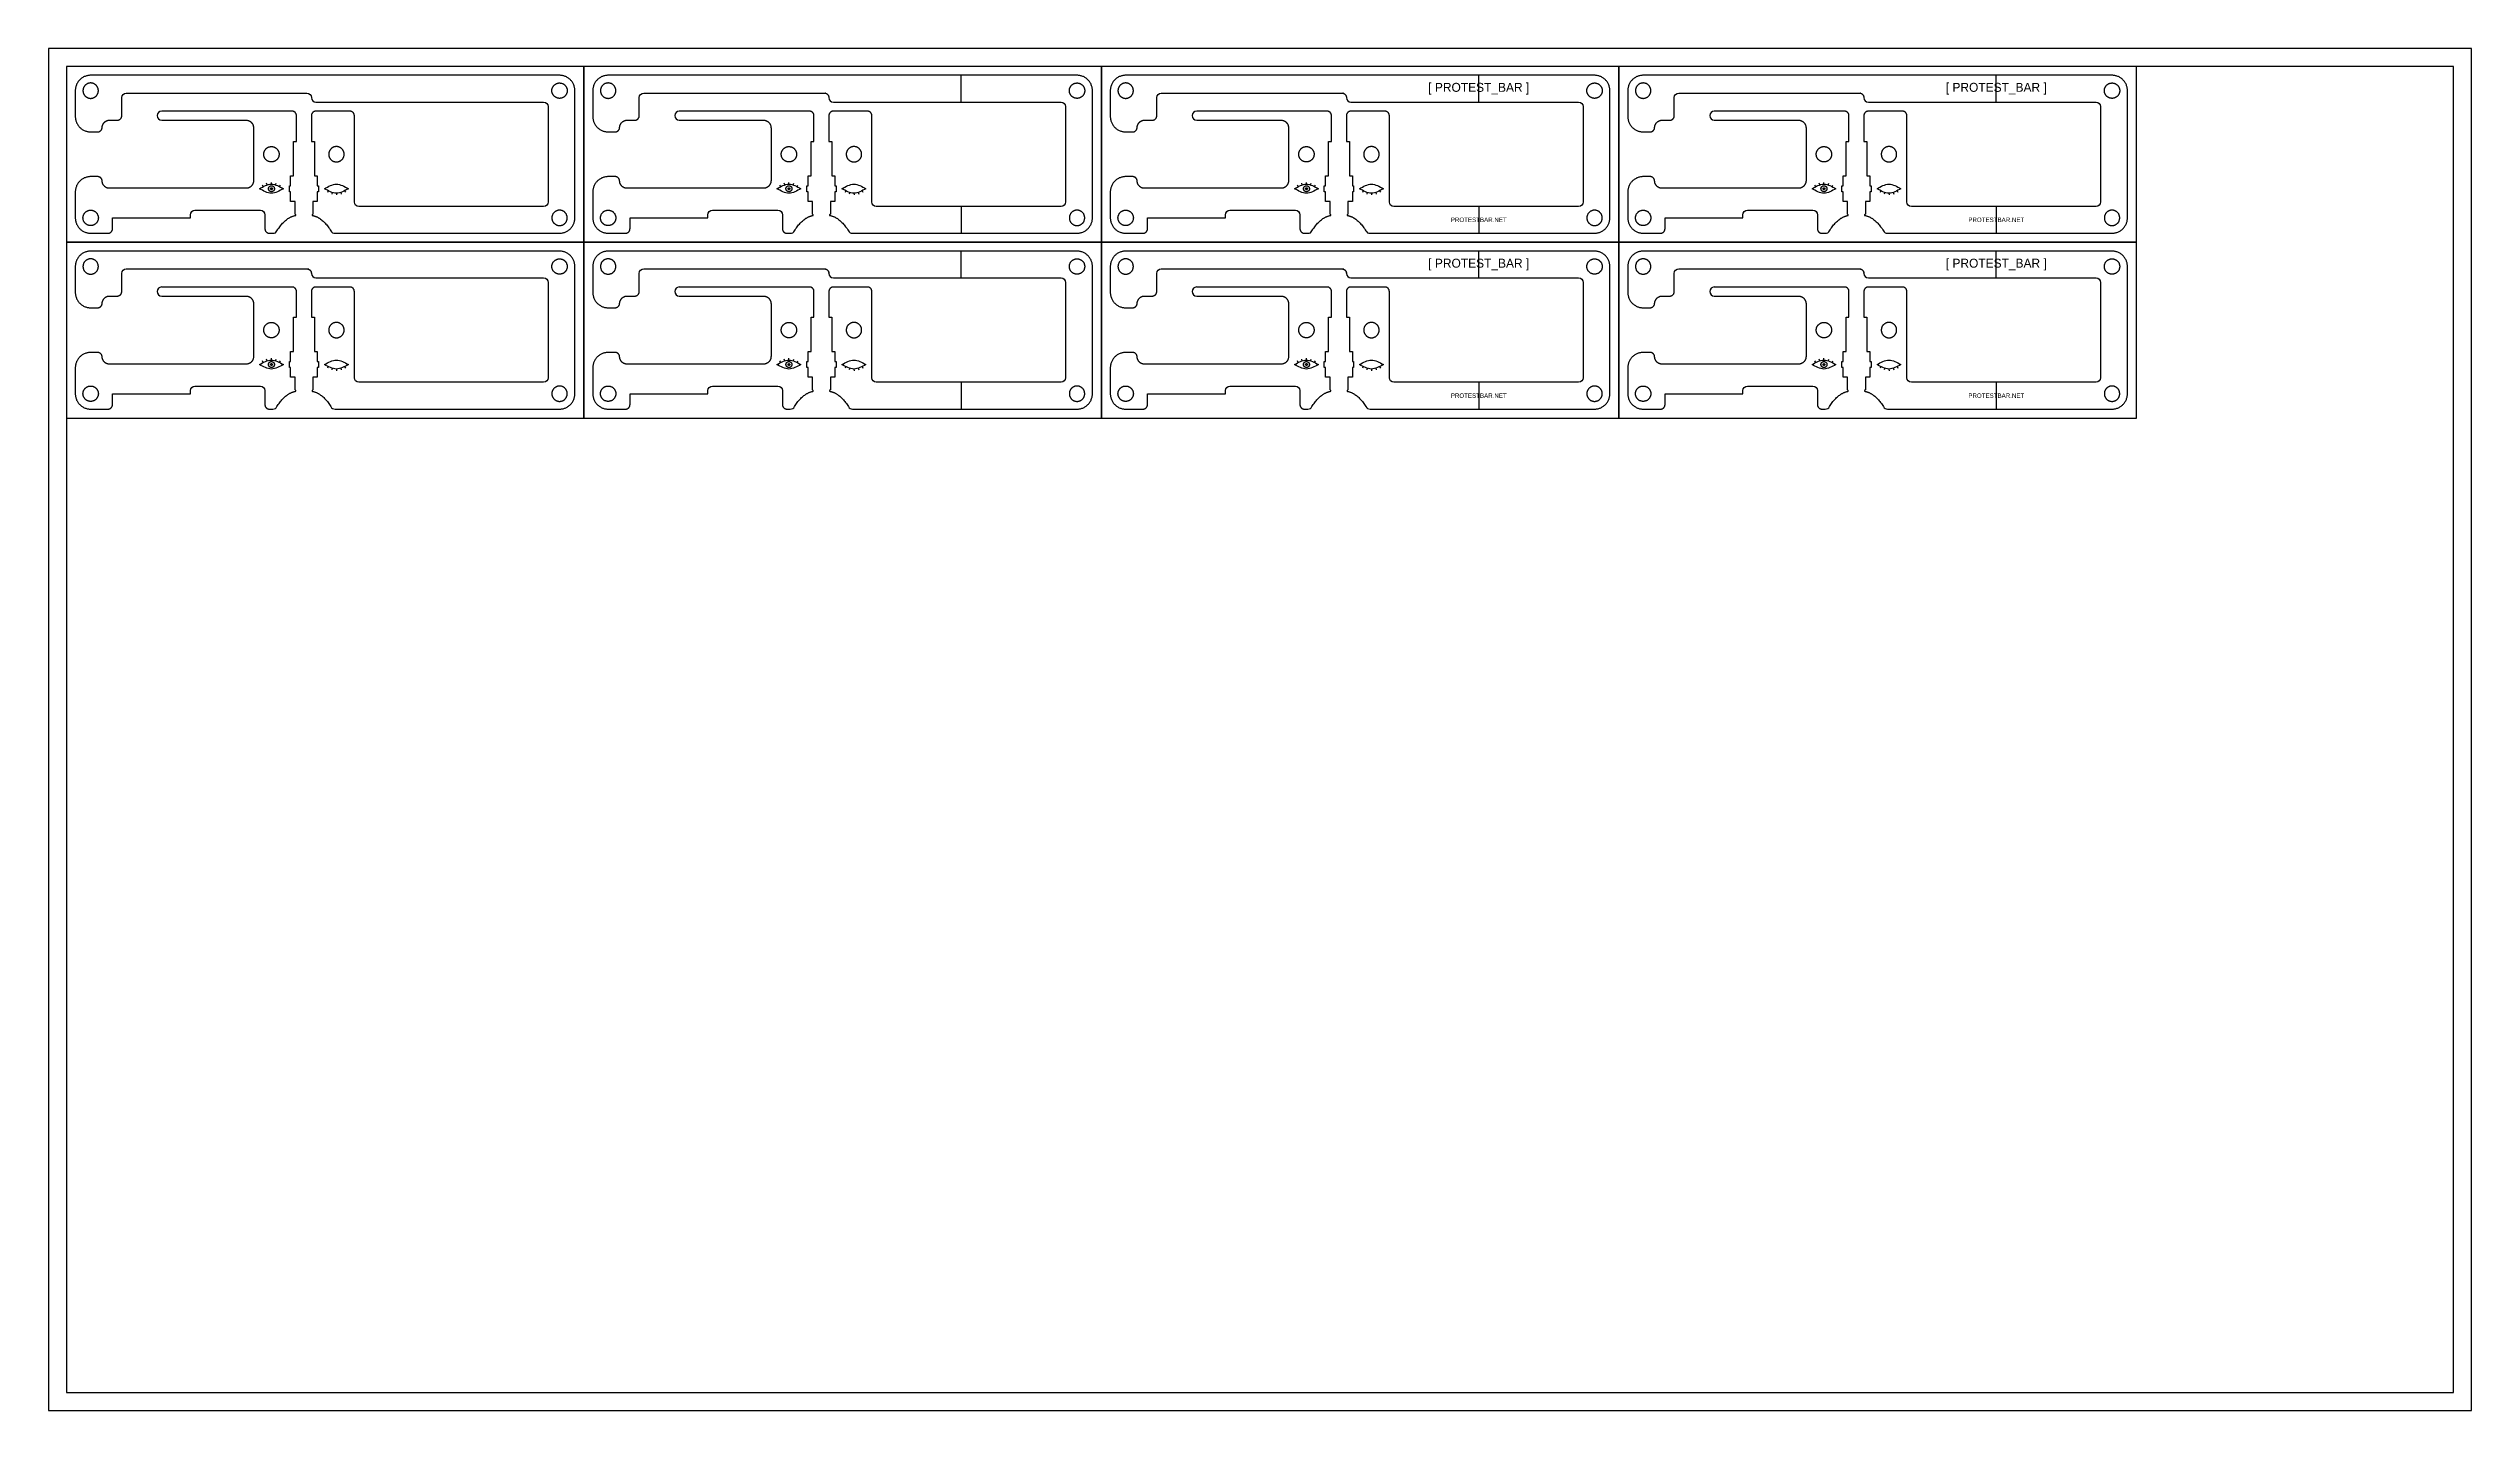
# Model space of a CAD drawing. Header units: millimetres. Extents: x 239 to 2002, y 50 to 612.
# Drawn here: x 239 to 1052, y 50 to 507 of the extents above; entities that cross this region are included whole.
import ezdxf

# ---------------------------------------------------------------- set-up
doc = ezdxf.new("R2010")
doc.units = ezdxf.units.MM
doc.layers.add('Default', color=7, linetype='Continuous')
doc.layers.add('ESP', color=7, linetype='Continuous')

msp = doc.modelspace()

# ---------------------------------------------------------------- texts
at = {"layer": 'ESP', "attachment_point": 5}
for s, width, heights, insert, char_height in [('\\pxqc;{\\C3;[ PROTEST_BAR ]}', 56.4232, [22.85], (719.3, 493.18), 3), ('\\pxqc;{\\C3;[ PROTEST_BAR ]}', 56.4232, [22.85], (892.94, 493.18), 3), ('\\pxqc;{\\C3;PROTESTBAR.NET}', 65, [0], (719.3, 449.18), 1.5), ('\\pxqc;{\\C3;PROTESTBAR.NET}', 65, [0], (892.94, 449.18), 1.5), ('\\pxqc;{\\C3;[ PROTEST_BAR ]}', 56.4232, [22.85], (719.3, 434.18), 3), ('\\pxqc;{\\C3;[ PROTEST_BAR ]}', 56.4232, [22.85], (892.94, 434.18), 3), ('\\pxqc;{\\C3;PROTESTBAR.NET}', 65, [0], (719.3, 390.18), 1.5), ('\\pxqc;{\\C3;PROTESTBAR.NET}', 65, [0], (892.94, 390.18), 1.5)]:
    msp.add_mtext_dynamic_manual_height_columns(s, width=width, gutter_width=1, heights=heights, dxfattribs=dict(at, insert=insert, char_height=char_height))

# ---------------------------------------------------------------- linework, layer by layer
at = {"color": 7}
for p, q in [((311.47, 460.31), (311.2, 460.84)), ((312.8, 460.88), (312.61, 461.44)), ((314.21, 461.13), (314.21, 461.72)), ((315.62, 460.89), (315.8, 461.45)), ((316.95, 460.33), (317.21, 460.86)), ((333.3, 458.93), (333.03, 458.4)), ((334.63, 458.37), (334.44, 457.8)), ((336.04, 458.13), (336.04, 457.53)), ((337.45, 458.38), (337.64, 457.81)), ((338.77, 458.94), (339.04, 458.41)), ((485.11, 460.31), (484.84, 460.84)), ((486.43, 460.88), (486.25, 461.44)), ((487.84, 461.13), (487.84, 461.72)), ((489.26, 460.89), (489.44, 461.45)), ((490.58, 460.33), (490.85, 460.86)), ((506.94, 458.93), (506.67, 458.4)), ((508.26, 458.37), (508.08, 457.8)), ((509.67, 458.13), (509.68, 457.53)), ((511.09, 458.38), (511.27, 457.81)), ((512.41, 458.94), (512.68, 458.41)), ((311.47, 401.31), (311.2, 401.84)), ((312.8, 401.88), (312.61, 402.44)), ((314.21, 402.13), (314.21, 402.72)), ((315.62, 401.89), (315.8, 402.45)), ((316.95, 401.33), (317.21, 401.86)), ((333.3, 399.93), (333.03, 399.4)), ((334.63, 399.37), (334.44, 398.8)), ((336.04, 399.13), (336.04, 398.53)), ((337.45, 399.38), (337.64, 398.81)), ((338.77, 399.94), (339.04, 399.41)), ((485.11, 401.31), (484.84, 401.84)), ((486.43, 401.88), (486.25, 402.44)), ((487.84, 402.13), (487.84, 402.72)), ((489.26, 401.89), (489.44, 402.45)), ((490.58, 401.33), (490.85, 401.86)), ((506.94, 399.93), (506.67, 399.4)), ((508.26, 399.37), (508.08, 398.8)), ((509.67, 399.13), (509.68, 398.53)), ((511.09, 399.38), (511.27, 398.81)), ((512.41, 399.94), (512.68, 399.41))]:
    msp.add_line(p, q, dxfattribs=at)
at = {"color": 3}
for p, q in [((658.74, 460.31), (658.47, 460.84)), ((660.06, 460.88), (659.88, 461.44)), ((661.48, 461.13), (661.48, 461.72)), ((662.89, 460.89), (663.07, 461.45)), ((664.22, 460.33), (664.48, 460.86)), ((680.57, 458.93), (680.3, 458.4)), ((681.9, 458.37), (681.71, 457.8)), ((683.31, 458.13), (683.31, 457.53)), ((684.72, 458.38), (684.91, 457.81)), ((686.04, 458.94), (686.31, 458.41)), ((832.38, 460.31), (832.11, 460.84)), ((833.7, 460.88), (833.51, 461.44)), ((835.11, 461.13), (835.11, 461.72)), ((836.53, 460.89), (836.71, 461.45)), ((837.85, 460.33), (838.12, 460.86)), ((854.21, 458.93), (853.94, 458.4)), ((855.53, 458.37), (855.35, 457.8)), ((856.94, 458.13), (856.95, 457.53)), ((858.36, 458.38), (858.54, 457.81)), ((859.68, 458.94), (859.95, 458.41)), ((658.74, 401.31), (658.47, 401.84)), ((660.06, 401.88), (659.88, 402.44)), ((661.48, 402.13), (661.48, 402.72)), ((662.89, 401.89), (663.07, 402.45)), ((664.22, 401.33), (664.48, 401.86)), ((680.57, 399.93), (680.3, 399.4)), ((681.9, 399.37), (681.71, 398.8)), ((683.31, 399.13), (683.31, 398.53)), ((684.72, 399.38), (684.91, 398.81)), ((686.04, 399.94), (686.31, 399.41)), ((832.38, 401.31), (832.11, 401.84)), ((833.7, 401.88), (833.51, 402.44)), ((835.11, 402.13), (835.11, 402.72)), ((836.53, 401.89), (836.71, 402.45)), ((837.85, 401.33), (838.12, 401.86)), ((854.21, 399.93), (853.94, 399.4)), ((855.53, 399.37), (855.35, 398.8)), ((856.94, 399.13), (856.95, 398.53)), ((858.36, 399.38), (858.54, 398.81)), ((859.68, 399.94), (859.95, 399.41))]:
    msp.add_line(p, q, dxfattribs=at)
at = {"color": 7}
for points in [[(310.21, 459.63), (311.54, 460.38), (314.22, 461.88), (316.89, 460.38), (318.23, 459.63)], [(318.23, 459.63), (316.89, 458.88), (314.22, 457.37), (311.54, 458.88), (310.21, 459.63)], [(332.01, 459.63), (333.35, 460.38), (336.03, 461.88), (338.7, 460.38), (340.04, 459.63)], [(340.04, 459.63), (338.7, 458.88), (336.03, 457.37), (333.35, 458.88), (332.01, 459.63)], [(483.84, 459.63), (485.18, 460.38), (487.85, 461.88), (490.53, 460.38), (491.87, 459.63)], [(491.87, 459.63), (490.53, 458.88), (487.85, 457.37), (485.18, 458.88), (483.84, 459.63)], [(505.65, 459.63), (506.99, 460.38), (509.66, 461.88), (512.34, 460.38), (513.67, 459.63)], [(513.67, 459.63), (512.34, 458.88), (509.66, 457.37), (506.99, 458.88), (505.65, 459.63)], [(310.21, 400.63), (311.54, 401.38), (314.22, 402.88), (316.89, 401.38), (318.23, 400.63)], [(318.23, 400.63), (316.89, 399.88), (314.22, 398.37), (311.54, 399.88), (310.21, 400.63)], [(332.01, 400.63), (333.35, 401.38), (336.03, 402.88), (338.7, 401.38), (340.04, 400.63)], [(340.04, 400.63), (338.7, 399.88), (336.03, 398.37), (333.35, 399.88), (332.01, 400.63)], [(483.84, 400.63), (485.18, 401.38), (487.85, 402.88), (490.53, 401.38), (491.87, 400.63)], [(491.87, 400.63), (490.53, 399.88), (487.85, 398.37), (485.18, 399.88), (483.84, 400.63)], [(505.65, 400.63), (506.99, 401.38), (509.66, 402.88), (512.34, 401.38), (513.67, 400.63)], [(513.67, 400.63), (512.34, 399.88), (509.66, 398.37), (506.99, 399.88), (505.65, 400.63)]]:
    msp.add_open_spline(points, degree=3, dxfattribs=at)
for points, knots in [([(315.22, 459.63), (315.22, 460.63), (314.22, 460.63), (313.22, 460.63), (313.22, 459.63), (313.22, 458.63), (314.22, 458.63), (315.22, 458.63), (315.22, 459.63)], [0, 0, 0, 1.570796, 1.570796, 3.141593, 3.141593, 4.712389, 4.712389, 6.283185, 6.283185, 6.283185]), ([(314.52, 459.63), (314.52, 459.93), (314.22, 459.93), (313.92, 459.93), (313.92, 459.63), (313.92, 459.33), (314.22, 459.33), (314.52, 459.33), (314.52, 459.63)], [0, 0, 0, 0.471239, 0.471239, 0.942478, 0.942478, 1.413717, 1.413717, 1.884956, 1.884956, 1.884956]), ([(488.85, 459.63), (488.85, 460.63), (487.85, 460.63), (486.85, 460.63), (486.85, 459.63), (486.85, 458.63), (487.85, 458.63), (488.85, 458.63), (488.85, 459.63)], [0, 0, 0, 1.570796, 1.570796, 3.141593, 3.141593, 4.712389, 4.712389, 6.283185, 6.283185, 6.283185]), ([(488.15, 459.63), (488.15, 459.93), (487.85, 459.93), (487.55, 459.93), (487.55, 459.63), (487.55, 459.33), (487.85, 459.33), (488.15, 459.33), (488.15, 459.63)], [0, 0, 0, 0.471239, 0.471239, 0.942478, 0.942478, 1.413717, 1.413717, 1.884956, 1.884956, 1.884956]), ([(315.22, 400.63), (315.22, 401.63), (314.22, 401.63), (313.22, 401.63), (313.22, 400.63), (313.22, 399.63), (314.22, 399.63), (315.22, 399.63), (315.22, 400.63)], [0, 0, 0, 1.570796, 1.570796, 3.141593, 3.141593, 4.712389, 4.712389, 6.283185, 6.283185, 6.283185]), ([(314.52, 400.63), (314.52, 400.93), (314.22, 400.93), (313.92, 400.93), (313.92, 400.63), (313.92, 400.33), (314.22, 400.33), (314.52, 400.33), (314.52, 400.63)], [0, 0, 0, 0.471239, 0.471239, 0.942478, 0.942478, 1.413717, 1.413717, 1.884956, 1.884956, 1.884956]), ([(488.85, 400.63), (488.85, 401.63), (487.85, 401.63), (486.85, 401.63), (486.85, 400.63), (486.85, 399.63), (487.85, 399.63), (488.85, 399.63), (488.85, 400.63)], [0, 0, 0, 1.570796, 1.570796, 3.141593, 3.141593, 4.712389, 4.712389, 6.283185, 6.283185, 6.283185]), ([(488.15, 400.63), (488.15, 400.93), (487.85, 400.93), (487.55, 400.93), (487.55, 400.63), (487.55, 400.33), (487.85, 400.33), (488.15, 400.33), (488.15, 400.63)], [0, 0, 0, 0.471239, 0.471239, 0.942478, 0.942478, 1.413717, 1.413717, 1.884956, 1.884956, 1.884956])]:
    msp.add_rational_spline(points, [1, 0.707106781187, 1, 0.707106781187, 1, 0.707106781187, 1, 0.707106781187, 1], degree=2, knots=knots, dxfattribs=at)
at = {"color": 3}
for points in [[(657.48, 459.63), (658.81, 460.38), (661.49, 461.88), (664.16, 460.38), (665.5, 459.63)], [(665.5, 459.63), (664.16, 458.88), (661.49, 457.37), (658.81, 458.88), (657.48, 459.63)], [(679.28, 459.63), (680.62, 460.38), (683.3, 461.88), (685.97, 460.38), (687.31, 459.63)], [(687.31, 459.63), (685.97, 458.88), (683.3, 457.37), (680.62, 458.88), (679.28, 459.63)], [(831.11, 459.63), (832.45, 460.38), (835.12, 461.88), (837.8, 460.38), (839.14, 459.63)], [(839.14, 459.63), (837.8, 458.88), (835.12, 457.37), (832.45, 458.88), (831.11, 459.63)], [(852.92, 459.63), (854.26, 460.38), (856.93, 461.88), (859.61, 460.38), (860.94, 459.63)], [(860.94, 459.63), (859.61, 458.88), (856.93, 457.37), (854.26, 458.88), (852.92, 459.63)], [(657.48, 400.63), (658.81, 401.38), (661.49, 402.88), (664.16, 401.38), (665.5, 400.63)], [(665.5, 400.63), (664.16, 399.88), (661.49, 398.37), (658.81, 399.88), (657.48, 400.63)], [(679.28, 400.63), (680.62, 401.38), (683.3, 402.88), (685.97, 401.38), (687.31, 400.63)], [(687.31, 400.63), (685.97, 399.88), (683.3, 398.37), (680.62, 399.88), (679.28, 400.63)], [(831.11, 400.63), (832.45, 401.38), (835.12, 402.88), (837.8, 401.38), (839.14, 400.63)], [(839.14, 400.63), (837.8, 399.88), (835.12, 398.37), (832.45, 399.88), (831.11, 400.63)], [(852.92, 400.63), (854.26, 401.38), (856.93, 402.88), (859.61, 401.38), (860.94, 400.63)], [(860.94, 400.63), (859.61, 399.88), (856.93, 398.37), (854.26, 399.88), (852.92, 400.63)]]:
    msp.add_open_spline(points, degree=3, dxfattribs=at)
for points, knots in [([(662.49, 459.63), (662.49, 460.63), (661.49, 460.63), (660.49, 460.63), (660.49, 459.63), (660.49, 458.63), (661.49, 458.63), (662.49, 458.63), (662.49, 459.63)], [0, 0, 0, 1.570796, 1.570796, 3.141593, 3.141593, 4.712389, 4.712389, 6.283185, 6.283185, 6.283185]), ([(661.79, 459.63), (661.79, 459.93), (661.49, 459.93), (661.19, 459.93), (661.19, 459.63), (661.19, 459.33), (661.49, 459.33), (661.79, 459.33), (661.79, 459.63)], [0, 0, 0, 0.471239, 0.471239, 0.942478, 0.942478, 1.413717, 1.413717, 1.884956, 1.884956, 1.884956]), ([(836.12, 459.63), (836.12, 460.63), (835.12, 460.63), (834.12, 460.63), (834.12, 459.63), (834.12, 458.63), (835.12, 458.63), (836.12, 458.63), (836.12, 459.63)], [0, 0, 0, 1.570796, 1.570796, 3.141593, 3.141593, 4.712389, 4.712389, 6.283185, 6.283185, 6.283185]), ([(835.42, 459.63), (835.42, 459.93), (835.12, 459.93), (834.82, 459.93), (834.82, 459.63), (834.82, 459.33), (835.12, 459.33), (835.42, 459.33), (835.42, 459.63)], [0, 0, 0, 0.471239, 0.471239, 0.942478, 0.942478, 1.413717, 1.413717, 1.884956, 1.884956, 1.884956]), ([(662.49, 400.63), (662.49, 401.63), (661.49, 401.63), (660.49, 401.63), (660.49, 400.63), (660.49, 399.63), (661.49, 399.63), (662.49, 399.63), (662.49, 400.63)], [0, 0, 0, 1.570796, 1.570796, 3.141593, 3.141593, 4.712389, 4.712389, 6.283185, 6.283185, 6.283185]), ([(661.79, 400.63), (661.79, 400.93), (661.49, 400.93), (661.19, 400.93), (661.19, 400.63), (661.19, 400.33), (661.49, 400.33), (661.79, 400.33), (661.79, 400.63)], [0, 0, 0, 0.471239, 0.471239, 0.942478, 0.942478, 1.413717, 1.413717, 1.884956, 1.884956, 1.884956]), ([(836.12, 400.63), (836.12, 401.63), (835.12, 401.63), (834.12, 401.63), (834.12, 400.63), (834.12, 399.63), (835.12, 399.63), (836.12, 399.63), (836.12, 400.63)], [0, 0, 0, 1.570796, 1.570796, 3.141593, 3.141593, 4.712389, 4.712389, 6.283185, 6.283185, 6.283185]), ([(835.42, 400.63), (835.42, 400.93), (835.12, 400.93), (834.82, 400.93), (834.82, 400.63), (834.82, 400.33), (835.12, 400.33), (835.42, 400.33), (835.42, 400.63)], [0, 0, 0, 0.471239, 0.471239, 0.942478, 0.942478, 1.413717, 1.413717, 1.884956, 1.884956, 1.884956])]:
    msp.add_rational_spline(points, [1, 0.707106781187, 1, 0.707106781187, 1, 0.707106781187, 1, 0.707106781187, 1], degree=2, knots=knots, dxfattribs=at)
at = {"layer": 'Default', "color": 7}
for p, q in [((275.89, 484.14), (275.89, 484.11)), ((449.53, 484.14), (449.53, 484.11)), ((275.89, 425.14), (275.89, 425.11)), ((449.53, 425.14), (449.53, 425.11))]:
    msp.add_line(p, q, dxfattribs=at)
at = {"layer": 'Default', "color": 5}
for p, q in [((623.16, 484.14), (623.16, 484.11)), ((796.8, 484.14), (796.8, 484.11)), ((623.16, 425.14), (623.16, 425.11)), ((796.8, 425.14), (796.8, 425.11))]:
    msp.add_line(p, q, dxfattribs=at)
at = {"layer": 'Default', "color": 7}
for points in [[(250.98, 492.52), (250.98, 495.1), (253.56, 495.1), (256.14, 495.1), (256.14, 492.52), (256.14, 489.94), (253.56, 489.94), (250.98, 489.94), (250.98, 492.52)], [(413.45, 492.52), (413.45, 495.1), (410.88, 495.1), (408.3, 495.1), (408.3, 492.52), (408.3, 489.94), (410.88, 489.94), (413.45, 489.94), (413.45, 492.52)], [(424.61, 492.52), (424.61, 495.1), (427.19, 495.1), (429.77, 495.1), (429.77, 492.52), (429.77, 489.94), (427.19, 489.94), (424.61, 489.94), (424.61, 492.52)], [(587.09, 492.52), (587.09, 495.1), (584.51, 495.1), (581.93, 495.1), (581.93, 492.52), (581.93, 489.94), (584.51, 489.94), (587.09, 489.94), (587.09, 492.52)], [(311.63, 471.18), (311.63, 468.6), (314.21, 468.6), (316.79, 468.6), (316.79, 471.18), (316.79, 473.76), (314.21, 473.76), (311.63, 473.76), (311.63, 471.18)], [(338.61, 471.18), (338.61, 468.6), (336.03, 468.6), (333.45, 468.6), (333.45, 471.18), (333.45, 473.76), (336.03, 473.76), (338.61, 473.76), (338.61, 471.18)], [(485.26, 471.18), (485.26, 468.6), (487.84, 468.6), (490.42, 468.6), (490.42, 471.18), (490.42, 473.76), (487.84, 473.76), (485.26, 473.76), (485.26, 471.18)], [(512.24, 471.18), (512.24, 468.6), (509.66, 468.6), (507.08, 468.6), (507.08, 471.18), (507.08, 473.76), (509.66, 473.76), (512.24, 473.76), (512.24, 471.18)], [(250.98, 449.84), (250.98, 447.26), (253.56, 447.26), (256.14, 447.26), (256.14, 449.84), (256.14, 452.42), (253.56, 452.42), (250.98, 452.42), (250.98, 449.84)], [(413.45, 449.84), (413.45, 447.26), (410.88, 447.26), (408.3, 447.26), (408.3, 449.84), (408.3, 452.42), (410.88, 452.42), (413.45, 452.42), (413.45, 449.84)], [(424.61, 449.84), (424.61, 447.26), (427.19, 447.26), (429.77, 447.26), (429.77, 449.84), (429.77, 452.42), (427.19, 452.42), (424.61, 452.42), (424.61, 449.84)], [(587.09, 449.84), (587.09, 447.26), (584.51, 447.26), (581.93, 447.26), (581.93, 449.84), (581.93, 452.42), (584.51, 452.42), (587.09, 452.42), (587.09, 449.84)], [(250.98, 433.52), (250.98, 436.1), (253.56, 436.1), (256.14, 436.1), (256.14, 433.52), (256.14, 430.94), (253.56, 430.94), (250.98, 430.94), (250.98, 433.52)], [(413.45, 433.52), (413.45, 436.1), (410.88, 436.1), (408.3, 436.1), (408.3, 433.52), (408.3, 430.94), (410.88, 430.94), (413.45, 430.94), (413.45, 433.52)], [(424.61, 433.52), (424.61, 436.1), (427.19, 436.1), (429.77, 436.1), (429.77, 433.52), (429.77, 430.94), (427.19, 430.94), (424.61, 430.94), (424.61, 433.52)], [(587.09, 433.52), (587.09, 436.1), (584.51, 436.1), (581.93, 436.1), (581.93, 433.52), (581.93, 430.94), (584.51, 430.94), (587.09, 430.94), (587.09, 433.52)], [(311.63, 412.18), (311.63, 409.6), (314.21, 409.6), (316.79, 409.6), (316.79, 412.18), (316.79, 414.76), (314.21, 414.76), (311.63, 414.76), (311.63, 412.18)], [(338.61, 412.18), (338.61, 409.6), (336.03, 409.6), (333.45, 409.6), (333.45, 412.18), (333.45, 414.76), (336.03, 414.76), (338.61, 414.76), (338.61, 412.18)], [(485.26, 412.18), (485.26, 409.6), (487.84, 409.6), (490.42, 409.6), (490.42, 412.18), (490.42, 414.76), (487.84, 414.76), (485.26, 414.76), (485.26, 412.18)], [(512.24, 412.18), (512.24, 409.6), (509.66, 409.6), (507.08, 409.6), (507.08, 412.18), (507.08, 414.76), (509.66, 414.76), (512.24, 414.76), (512.24, 412.18)], [(250.98, 390.84), (250.98, 388.26), (253.56, 388.26), (256.14, 388.26), (256.14, 390.84), (256.14, 393.42), (253.56, 393.42), (250.98, 393.42), (250.98, 390.84)], [(413.45, 390.84), (413.45, 388.26), (410.88, 388.26), (408.3, 388.26), (408.3, 390.84), (408.3, 393.42), (410.88, 393.42), (413.45, 393.42), (413.45, 390.84)], [(424.61, 390.84), (424.61, 388.26), (427.19, 388.26), (429.77, 388.26), (429.77, 390.84), (429.77, 393.42), (427.19, 393.42), (424.61, 393.42), (424.61, 390.84)], [(587.09, 390.84), (587.09, 388.26), (584.51, 388.26), (581.93, 388.26), (581.93, 390.84), (581.93, 393.42), (584.51, 393.42), (587.09, 393.42), (587.09, 390.84)]]:
    msp.add_rational_spline(points, [1, 0.707106781187, 1, 0.707106781187, 1, 0.707106781187, 1, 0.707106781187, 1], degree=2, knots=[0, 0, 0, 4.052164, 4.052164, 8.104327, 8.104327, 12.156491, 12.156491, 16.208655, 16.208655, 16.208655], dxfattribs=at)
at = {"layer": 'Default', "color": 1}
for points in [[(598.25, 492.52), (598.25, 495.1), (600.83, 495.1), (603.41, 495.1), (603.41, 492.52), (603.41, 489.94), (600.83, 489.94), (598.25, 489.94), (598.25, 492.52)], [(760.72, 492.52), (760.72, 495.1), (758.14, 495.1), (755.57, 495.1), (755.57, 492.52), (755.57, 489.94), (758.14, 489.94), (760.72, 489.94), (760.72, 492.52)], [(771.88, 492.52), (771.88, 495.1), (774.46, 495.1), (777.04, 495.1), (777.04, 492.52), (777.04, 489.94), (774.46, 489.94), (771.88, 489.94), (771.88, 492.52)], [(934.36, 492.52), (934.36, 495.1), (931.78, 495.1), (929.2, 495.1), (929.2, 492.52), (929.2, 489.94), (931.78, 489.94), (934.36, 489.94), (934.36, 492.52)], [(658.9, 471.18), (658.9, 468.6), (661.48, 468.6), (664.06, 468.6), (664.06, 471.18), (664.06, 473.76), (661.48, 473.76), (658.9, 473.76), (658.9, 471.18)], [(685.88, 471.18), (685.88, 468.6), (683.3, 468.6), (680.72, 468.6), (680.72, 471.18), (680.72, 473.76), (683.3, 473.76), (685.88, 473.76), (685.88, 471.18)], [(832.53, 471.18), (832.53, 468.6), (835.11, 468.6), (837.69, 468.6), (837.69, 471.18), (837.69, 473.76), (835.11, 473.76), (832.53, 473.76), (832.53, 471.18)], [(859.51, 471.18), (859.51, 468.6), (856.93, 468.6), (854.35, 468.6), (854.35, 471.18), (854.35, 473.76), (856.93, 473.76), (859.51, 473.76), (859.51, 471.18)], [(598.25, 449.84), (598.25, 447.26), (600.83, 447.26), (603.41, 447.26), (603.41, 449.84), (603.41, 452.42), (600.83, 452.42), (598.25, 452.42), (598.25, 449.84)], [(760.72, 449.84), (760.72, 447.26), (758.14, 447.26), (755.57, 447.26), (755.57, 449.84), (755.57, 452.42), (758.14, 452.42), (760.72, 452.42), (760.72, 449.84)], [(771.88, 449.84), (771.88, 447.26), (774.46, 447.26), (777.04, 447.26), (777.04, 449.84), (777.04, 452.42), (774.46, 452.42), (771.88, 452.42), (771.88, 449.84)], [(934.36, 449.84), (934.36, 447.26), (931.78, 447.26), (929.2, 447.26), (929.2, 449.84), (929.2, 452.42), (931.78, 452.42), (934.36, 452.42), (934.36, 449.84)], [(598.25, 433.52), (598.25, 436.1), (600.83, 436.1), (603.41, 436.1), (603.41, 433.52), (603.41, 430.94), (600.83, 430.94), (598.25, 430.94), (598.25, 433.52)], [(760.72, 433.52), (760.72, 436.1), (758.14, 436.1), (755.57, 436.1), (755.57, 433.52), (755.57, 430.94), (758.14, 430.94), (760.72, 430.94), (760.72, 433.52)], [(771.88, 433.52), (771.88, 436.1), (774.46, 436.1), (777.04, 436.1), (777.04, 433.52), (777.04, 430.94), (774.46, 430.94), (771.88, 430.94), (771.88, 433.52)], [(934.36, 433.52), (934.36, 436.1), (931.78, 436.1), (929.2, 436.1), (929.2, 433.52), (929.2, 430.94), (931.78, 430.94), (934.36, 430.94), (934.36, 433.52)], [(658.9, 412.18), (658.9, 409.6), (661.48, 409.6), (664.06, 409.6), (664.06, 412.18), (664.06, 414.76), (661.48, 414.76), (658.9, 414.76), (658.9, 412.18)], [(685.88, 412.18), (685.88, 409.6), (683.3, 409.6), (680.72, 409.6), (680.72, 412.18), (680.72, 414.76), (683.3, 414.76), (685.88, 414.76), (685.88, 412.18)], [(832.53, 412.18), (832.53, 409.6), (835.11, 409.6), (837.69, 409.6), (837.69, 412.18), (837.69, 414.76), (835.11, 414.76), (832.53, 414.76), (832.53, 412.18)], [(859.51, 412.18), (859.51, 409.6), (856.93, 409.6), (854.35, 409.6), (854.35, 412.18), (854.35, 414.76), (856.93, 414.76), (859.51, 414.76), (859.51, 412.18)], [(598.25, 390.84), (598.25, 388.26), (600.83, 388.26), (603.41, 388.26), (603.41, 390.84), (603.41, 393.42), (600.83, 393.42), (598.25, 393.42), (598.25, 390.84)], [(760.72, 390.84), (760.72, 388.26), (758.14, 388.26), (755.57, 388.26), (755.57, 390.84), (755.57, 393.42), (758.14, 393.42), (760.72, 393.42), (760.72, 390.84)], [(771.88, 390.84), (771.88, 388.26), (774.46, 388.26), (777.04, 388.26), (777.04, 390.84), (777.04, 393.42), (774.46, 393.42), (771.88, 393.42), (771.88, 390.84)], [(934.36, 390.84), (934.36, 388.26), (931.78, 388.26), (929.2, 388.26), (929.2, 390.84), (929.2, 393.42), (931.78, 393.42), (934.36, 393.42), (934.36, 390.84)]]:
    msp.add_rational_spline(points, [1, 0.707106781187, 1, 0.707106781187, 1, 0.707106781187, 1, 0.707106781187, 1], degree=2, knots=[0, 0, 0, 4.052164, 4.052164, 8.104327, 8.104327, 12.156491, 12.156491, 16.208655, 16.208655, 16.208655], dxfattribs=at)
at = {"layer": 'ESP', "color": 7}
for p, q in [((545.67, 488.68), (545.67, 497.68)), ((248.4, 492.52), (248.4, 483.84)), ((265.49, 491.71), (326.12, 491.71)), ((327.62, 490.21), (327.62, 490.18)), ((327.62, 490.18), (327.62, 490.21)), ((416.03, 449.84), (416.03, 492.52)), ((422.03, 492.52), (422.03, 483.84)), ((589.67, 449.84), (589.67, 492.52)), ((308.2, 480.07), (308.2, 462.29)), ((340.53, 485.64), (329.12, 485.64)), ((481.83, 480.07), (481.83, 462.29)), ((514.17, 485.64), (502.75, 485.64)), ((253.56, 478.68), (255.9, 478.68)), ((427.19, 478.68), (429.54, 478.68)), ((255.9, 463.68), (253.56, 463.68)), ((429.54, 463.68), (427.19, 463.68)), ((248.4, 458.52), (248.4, 449.84)), ((305.66, 459.75), (259.94, 459.75)), ((422.03, 458.52), (422.03, 449.84)), ((479.29, 459.75), (433.57, 459.75)), ((545.67, 453.68), (545.67, 444.68)), ((253.56, 444.68), (259.38, 444.68)), ((313.53, 444.68), (314.2, 444.68)), ((427.19, 444.68), (433.02, 444.68)), ((487.17, 444.68), (487.83, 444.68)), ((248.4, 433.52), (248.4, 424.84)), ((416.03, 390.84), (416.03, 433.52)), ((422.03, 433.52), (422.03, 424.84)), ((545.67, 429.68), (545.67, 438.68)), ((589.67, 390.84), (589.67, 433.52)), ((340.53, 426.64), (329.12, 426.64)), ((514.17, 426.64), (502.75, 426.64)), ((253.56, 419.68), (255.9, 419.68)), ((308.2, 421.07), (308.2, 403.29)), ((427.19, 419.68), (429.54, 419.68)), ((481.83, 421.07), (481.83, 403.29)), ((248.4, 399.52), (248.4, 390.84)), ((255.9, 404.68), (253.56, 404.68)), ((305.66, 400.75), (259.94, 400.75)), ((422.03, 399.52), (422.03, 390.84)), ((429.54, 404.68), (427.19, 404.68)), ((479.29, 400.75), (433.57, 400.75)), ((545.67, 394.68), (545.67, 385.68)), ((253.56, 385.68), (259.38, 385.68)), ((313.53, 385.68), (314.2, 385.68)), ((427.19, 385.68), (433.02, 385.68)), ((487.17, 385.68), (487.83, 385.68))]:
    msp.add_line(p, q, dxfattribs=at)
at = {"layer": 'ESP'}
for p, q in [((719.3, 488.68), (719.3, 497.68)), ((892.94, 488.68), (892.94, 497.68)), ((719.3, 453.68), (719.3, 444.68)), ((892.94, 453.68), (892.94, 444.68)), ((719.3, 429.68), (719.3, 438.68)), ((892.94, 429.68), (892.94, 438.68)), ((719.3, 394.68), (719.3, 385.68)), ((892.94, 394.68), (892.94, 385.68))]:
    msp.add_line(p, q, dxfattribs=at)
at = {"layer": 'ESP', "color": 5}
for p, q in [((595.67, 492.52), (595.67, 483.84)), ((763.3, 449.84), (763.3, 492.52)), ((769.3, 492.52), (769.3, 483.84)), ((936.94, 449.84), (936.94, 492.52)), ((655.47, 480.07), (655.47, 462.29)), ((687.8, 485.64), (676.39, 485.64)), ((829.1, 480.07), (829.1, 462.29)), ((861.44, 485.64), (850.02, 485.64)), ((600.83, 478.68), (603.17, 478.68)), ((774.46, 478.68), (776.81, 478.68)), ((603.17, 463.68), (600.83, 463.68)), ((776.81, 463.68), (774.46, 463.68)), ((595.67, 458.52), (595.67, 449.84)), ((652.93, 459.75), (607.21, 459.75)), ((769.3, 458.52), (769.3, 449.84)), ((826.56, 459.75), (780.84, 459.75)), ((600.83, 444.68), (606.65, 444.68)), ((660.8, 444.68), (661.47, 444.68)), ((774.46, 444.68), (780.29, 444.68)), ((834.44, 444.68), (835.1, 444.68)), ((595.67, 433.52), (595.67, 424.84)), ((763.3, 390.84), (763.3, 433.52)), ((769.3, 433.52), (769.3, 424.84)), ((936.94, 390.84), (936.94, 433.52)), ((687.8, 426.64), (676.39, 426.64)), ((861.44, 426.64), (850.02, 426.64)), ((600.83, 419.68), (603.17, 419.68)), ((655.47, 421.07), (655.47, 403.29)), ((774.46, 419.68), (776.81, 419.68)), ((829.1, 421.07), (829.1, 403.29)), ((595.67, 399.52), (595.67, 390.84)), ((603.17, 404.68), (600.83, 404.68)), ((652.93, 400.75), (607.21, 400.75)), ((769.3, 399.52), (769.3, 390.84)), ((776.81, 404.68), (774.46, 404.68)), ((826.56, 400.75), (780.84, 400.75)), ((600.83, 385.68), (606.65, 385.68)), ((660.8, 385.68), (661.47, 385.68)), ((774.46, 385.68), (780.29, 385.68)), ((834.44, 385.68), (835.1, 385.68))]:
    msp.add_line(p, q, dxfattribs=at)
at = {"layer": 'ESP', "color": 7}
for points in [[(239.4, 49.68), (1052.4, 49.68), (1052.4, 506.68), (239.4, 506.68)], [(245.4, 55.68), (1046.4, 55.68), (1046.4, 500.68), (245.4, 500.68)], [(419.03, 441.68), (592.67, 441.68), (592.67, 500.68), (419.03, 500.68)], [(501.25, 490.18), (501.25, 490.21)], [(245.4, 382.68), (419.03, 382.68), (419.03, 441.68), (245.4, 441.68)], [(419.03, 382.68), (592.67, 382.68), (592.67, 441.68), (419.03, 441.68)], [(327.62, 431.18), (327.62, 431.21)], [(501.25, 431.18), (501.25, 431.21)]]:
    msp.add_lwpolyline(points, close=True, dxfattribs=at)
at = {"layer": 'ESP'}
for points in [[(245.4, 441.68), (419.03, 441.68), (419.03, 500.68), (245.4, 500.68)], [(592.67, 441.68), (766.3, 441.68), (766.3, 500.68), (592.67, 500.68)], [(766.3, 441.68), (939.94, 441.68), (939.94, 500.68), (766.3, 500.68)], [(592.67, 382.68), (766.3, 382.68), (766.3, 441.68), (592.67, 441.68)], [(766.3, 382.68), (939.94, 382.68), (939.94, 441.68), (766.3, 441.68)]]:
    msp.add_lwpolyline(points, close=True, dxfattribs=at)
at = {"layer": 'ESP', "color": 7}
for points in [[(410.88, 497.68), (372.03, 497.68), (253.56, 497.68)], [(584.51, 497.68), (545.67, 497.68), (427.19, 497.68)], [(263.99, 484.11), (263.99, 487.18), (263.99, 490.21)], [(329.12, 488.68), (342.03, 488.68), (372.03, 488.68), (405.53, 488.68)], [(437.63, 484.11), (437.63, 487.18), (437.63, 490.21)], [(502.75, 488.68), (515.67, 488.68), (545.67, 488.68), (579.17, 488.68)], [(322.37, 450.66), (322.37, 450.87), (322.12, 451.13), (322.12, 455.37), (320.62, 455.37), (320.62, 458.61), (320.22, 458.61), (320.22, 460.64), (320.62, 460.64), (320.62, 463.98), (321.62, 463.98), (321.62, 475.47), (322.62, 475.47), (322.62, 484.14)], [(327.62, 484.14), (327.62, 475.47), (328.62, 475.47), (328.62, 463.98), (329.61, 463.98), (329.61, 460.64), (330.02, 460.64), (330.02, 458.61), (329.61, 458.61), (329.61, 455.37), (328.11, 455.37), (328.11, 451.13), (327.86, 450.87), (327.86, 450.66)], [(342.03, 455.18), (342.03, 484.14)], [(407.03, 487.18), (407.03, 455.18)], [(496.01, 450.66), (496.01, 450.87), (495.75, 451.13), (495.75, 455.37), (494.26, 455.37), (494.26, 458.61), (493.85, 458.61), (493.85, 460.64), (494.26, 460.64), (494.26, 463.98), (495.25, 463.98), (495.25, 475.47), (496.25, 475.47), (496.25, 484.14)], [(501.25, 484.14), (501.25, 475.47), (502.25, 475.47), (502.25, 463.98), (503.25, 463.98), (503.25, 460.64), (503.65, 460.64), (503.65, 458.61), (503.25, 458.61), (503.25, 455.37), (501.75, 455.37), (501.75, 451.13), (501.5, 450.87), (501.5, 450.66)], [(515.67, 455.18), (515.67, 484.14)], [(580.67, 487.18), (580.67, 455.18)], [(260.88, 446.18), (260.88, 446.59), (260.88, 449.84), (287.03, 449.84), (287.03, 450.88)], [(288.53, 452.38), (310.53, 452.38)], [(312.03, 450.88), (312.03, 449.84), (312.03, 446.99), (312.03, 446.18)], [(405.53, 453.68), (372.03, 453.68), (343.53, 453.68)], [(434.52, 446.18), (434.52, 446.59), (434.52, 449.84), (460.67, 449.84), (460.67, 450.88)], [(462.17, 452.38), (484.17, 452.38)], [(485.67, 450.88), (485.67, 449.84), (485.67, 446.99), (485.67, 446.18)], [(579.17, 453.68), (545.67, 453.68), (517.17, 453.68)], [(336.03, 444.68), (372.03, 444.68), (410.88, 444.68)], [(509.67, 444.68), (545.67, 444.68), (584.51, 444.68)], [(410.88, 438.68), (372.03, 438.68), (253.56, 438.68)], [(263.99, 425.11), (263.99, 428.18), (263.99, 431.21)], [(584.51, 438.68), (545.67, 438.68), (427.19, 438.68)], [(437.63, 425.11), (437.63, 428.18), (437.63, 431.21)], [(322.37, 391.66), (322.37, 391.87), (322.12, 392.13), (322.12, 396.37), (320.62, 396.37), (320.62, 399.61), (320.22, 399.61), (320.22, 401.64), (320.62, 401.64), (320.62, 404.98), (321.62, 404.98), (321.62, 416.47), (322.62, 416.47), (322.62, 425.14)], [(327.62, 425.14), (327.62, 416.47), (328.62, 416.47), (328.62, 404.98), (329.61, 404.98), (329.61, 401.64), (330.02, 401.64), (330.02, 399.61), (329.61, 399.61), (329.61, 396.37), (328.11, 396.37), (328.11, 392.13), (327.86, 391.87), (327.86, 391.66)], [(329.12, 429.68), (342.03, 429.68), (372.03, 429.68), (405.53, 429.68)], [(342.03, 396.18), (342.03, 425.14)], [(407.03, 428.18), (407.03, 396.18)], [(496.01, 391.66), (496.01, 391.87), (495.75, 392.13), (495.75, 396.37), (494.26, 396.37), (494.26, 399.61), (493.85, 399.61), (493.85, 401.64), (494.26, 401.64), (494.26, 404.98), (495.25, 404.98), (495.25, 416.47), (496.25, 416.47), (496.25, 425.14)], [(501.25, 425.14), (501.25, 416.47), (502.25, 416.47), (502.25, 404.98), (503.25, 404.98), (503.25, 401.64), (503.65, 401.64), (503.65, 399.61), (503.25, 399.61), (503.25, 396.37), (501.75, 396.37), (501.75, 392.13), (501.5, 391.87), (501.5, 391.66)], [(502.75, 429.68), (515.67, 429.68), (545.67, 429.68), (579.17, 429.68)], [(515.67, 396.18), (515.67, 425.14)], [(580.67, 428.18), (580.67, 396.18)], [(260.88, 387.18), (260.88, 387.59), (260.88, 390.84), (287.03, 390.84), (287.03, 391.88)], [(288.53, 393.38), (310.53, 393.38)], [(312.03, 391.88), (312.03, 390.84), (312.03, 387.99), (312.03, 387.18)], [(405.53, 394.68), (372.03, 394.68), (343.53, 394.68)], [(434.52, 387.18), (434.52, 387.59), (434.52, 390.84), (460.67, 390.84), (460.67, 391.88)], [(462.17, 393.38), (484.17, 393.38)], [(485.67, 391.88), (485.67, 390.84), (485.67, 387.99), (485.67, 387.18)], [(579.17, 394.68), (545.67, 394.68), (517.17, 394.68)], [(336.03, 385.68), (372.03, 385.68), (410.88, 385.68)], [(509.67, 385.68), (545.67, 385.68), (584.51, 385.68)]]:
    msp.add_lwpolyline(points, dxfattribs=at)
at = {"layer": 'ESP', "color": 5}
for points in [[(758.14, 497.68), (719.3, 497.68), (600.83, 497.68)], [(931.78, 497.68), (892.94, 497.68), (774.46, 497.68)], [(611.26, 484.11), (611.26, 487.18), (611.26, 490.21)], [(676.39, 488.68), (689.3, 488.68), (719.3, 488.68), (752.8, 488.68)], [(784.9, 484.11), (784.9, 487.18), (784.9, 490.21)], [(850.02, 488.68), (862.94, 488.68), (892.94, 488.68), (926.44, 488.68)], [(669.64, 450.66), (669.64, 450.87), (669.39, 451.13), (669.39, 455.37), (667.89, 455.37), (667.89, 458.61), (667.48, 458.61), (667.48, 460.64), (667.89, 460.64), (667.89, 463.98), (668.89, 463.98), (668.89, 475.47), (669.89, 475.47), (669.89, 484.14)], [(674.89, 484.14), (674.89, 475.47), (675.89, 475.47), (675.89, 463.98), (676.88, 463.98), (676.88, 460.64), (677.29, 460.64), (677.29, 458.61), (676.88, 458.61), (676.88, 455.37), (675.38, 455.37), (675.38, 451.13), (675.13, 450.87), (675.13, 450.66)], [(689.3, 455.18), (689.3, 484.14)], [(754.3, 487.18), (754.3, 455.18)], [(843.28, 450.66), (843.28, 450.87), (843.02, 451.13), (843.02, 455.37), (841.53, 455.37), (841.53, 458.61), (841.12, 458.61), (841.12, 460.64), (841.53, 460.64), (841.53, 463.98), (842.52, 463.98), (842.52, 475.47), (843.52, 475.47), (843.52, 484.14)], [(848.52, 484.14), (848.52, 475.47), (849.52, 475.47), (849.52, 463.98), (850.52, 463.98), (850.52, 460.64), (850.92, 460.64), (850.92, 458.61), (850.52, 458.61), (850.52, 455.37), (849.02, 455.37), (849.02, 451.13), (848.76, 450.87), (848.76, 450.66)], [(862.94, 455.18), (862.94, 484.14)], [(927.94, 487.18), (927.94, 455.18)], [(608.15, 446.18), (608.15, 446.59), (608.15, 449.84), (634.3, 449.84), (634.3, 450.88)], [(635.8, 452.38), (657.8, 452.38)], [(659.3, 450.88), (659.3, 449.84), (659.3, 446.99), (659.3, 446.18)], [(752.8, 453.68), (719.3, 453.68), (690.8, 453.68)], [(781.79, 446.18), (781.79, 446.59), (781.79, 449.84), (807.94, 449.84), (807.94, 450.88)], [(809.44, 452.38), (831.44, 452.38)], [(832.94, 450.88), (832.94, 449.84), (832.94, 446.99), (832.94, 446.18)], [(926.44, 453.68), (892.94, 453.68), (864.44, 453.68)], [(683.3, 444.68), (719.3, 444.68), (758.14, 444.68)], [(856.94, 444.68), (892.94, 444.68), (931.78, 444.68)], [(758.14, 438.68), (719.3, 438.68), (600.83, 438.68)], [(611.26, 425.11), (611.26, 428.18), (611.26, 431.21)], [(931.78, 438.68), (892.94, 438.68), (774.46, 438.68)], [(784.9, 425.11), (784.9, 428.18), (784.9, 431.21)], [(669.64, 391.66), (669.64, 391.87), (669.39, 392.13), (669.39, 396.37), (667.89, 396.37), (667.89, 399.61), (667.48, 399.61), (667.48, 401.64), (667.89, 401.64), (667.89, 404.98), (668.89, 404.98), (668.89, 416.47), (669.89, 416.47), (669.89, 425.14)], [(674.89, 425.14), (674.89, 416.47), (675.89, 416.47), (675.89, 404.98), (676.88, 404.98), (676.88, 401.64), (677.29, 401.64), (677.29, 399.61), (676.88, 399.61), (676.88, 396.37), (675.38, 396.37), (675.38, 392.13), (675.13, 391.87), (675.13, 391.66)], [(676.39, 429.68), (689.3, 429.68), (719.3, 429.68), (752.8, 429.68)], [(689.3, 396.18), (689.3, 425.14)], [(754.3, 428.18), (754.3, 396.18)], [(843.28, 391.66), (843.28, 391.87), (843.02, 392.13), (843.02, 396.37), (841.53, 396.37), (841.53, 399.61), (841.12, 399.61), (841.12, 401.64), (841.53, 401.64), (841.53, 404.98), (842.52, 404.98), (842.52, 416.47), (843.52, 416.47), (843.52, 425.14)], [(848.52, 425.14), (848.52, 416.47), (849.52, 416.47), (849.52, 404.98), (850.52, 404.98), (850.52, 401.64), (850.92, 401.64), (850.92, 399.61), (850.52, 399.61), (850.52, 396.37), (849.02, 396.37), (849.02, 392.13), (848.76, 391.87), (848.76, 391.66)], [(850.02, 429.68), (862.94, 429.68), (892.94, 429.68), (926.44, 429.68)], [(862.94, 396.18), (862.94, 425.14)], [(927.94, 428.18), (927.94, 396.18)], [(608.15, 387.18), (608.15, 387.59), (608.15, 390.84), (634.3, 390.84), (634.3, 391.88)], [(635.8, 393.38), (657.8, 393.38)], [(659.3, 391.88), (659.3, 390.84), (659.3, 387.99), (659.3, 387.18)], [(752.8, 394.68), (719.3, 394.68), (690.8, 394.68)], [(781.79, 387.18), (781.79, 387.59), (781.79, 390.84), (807.94, 390.84), (807.94, 391.88)], [(809.44, 393.38), (831.44, 393.38)], [(832.94, 391.88), (832.94, 390.84), (832.94, 387.99), (832.94, 387.18)], [(926.44, 394.68), (892.94, 394.68), (864.44, 394.68)], [(683.3, 385.68), (719.3, 385.68), (758.14, 385.68)], [(856.94, 385.68), (892.94, 385.68), (931.78, 385.68)]]:
    msp.add_lwpolyline(points, dxfattribs=at)
for points in [[(674.89, 490.18), (674.89, 490.21)], [(848.52, 490.18), (848.52, 490.21)], [(674.89, 431.18), (674.89, 431.21)], [(848.52, 431.18), (848.52, 431.21)]]:
    msp.add_lwpolyline(points, close=True, dxfattribs=at)
at = {"layer": 'ESP', "color": 7, "extrusion": (0, 0, -1)}
for centre, start, end in [((-265.49, 490.21), 360, 90), ((-326.12, 490.21), 90, 180), ((-405.53, 487.18), 90, 180), ((-439.13, 490.21), 360, 90), ((-579.17, 487.18), 90, 180), ((-288.53, 450.88), 0, 90), ((-310.53, 450.88), 90, 180), ((-343.53, 455.18), 270, 0), ((-405.53, 455.18), 180, 270), ((-462.17, 450.88), 0, 90), ((-484.17, 450.88), 90, 180), ((-517.17, 455.18), 270, 0), ((-579.17, 455.18), 180, 270), ((-265.49, 431.21), 360, 90), ((-439.13, 431.21), 360, 90), ((-405.53, 428.18), 90, 180), ((-579.17, 428.18), 90, 180), ((-288.53, 391.88), 0, 90), ((-310.53, 391.88), 90, 180), ((-343.53, 396.18), 270, 0), ((-405.53, 396.18), 180, 270), ((-462.17, 391.88), 0, 90), ((-484.17, 391.88), 90, 180), ((-517.17, 396.18), 270, 0), ((-579.17, 396.18), 180, 270)]:
    msp.add_arc(centre, 1.5, start, end, dxfattribs=at)
at = {"layer": 'ESP', "color": 7}
for centre, radius, start, end in [((329.12, 490.18), 1.5, 180, 270), ((502.75, 490.18), 1.5, 180, 270), ((277.39, 484.13), 1.52, 90, 270), ((451.03, 484.13), 1.52, 90, 270), ((314.2, 455.13), 10.45, 270, 275.04787), ((315.04, 445.63), 0.914, 275.04787, 328.54652), ((335.2, 445.63), 0.914, 211.45347, 264.95302), ((336.03, 455.13), 10.45, 264.95302, 270), ((487.83, 455.13), 10.45, 270, 275.04787), ((488.67, 445.63), 0.914, 275.04787, 328.54652), ((508.83, 445.63), 0.914, 211.45347, 264.95302), ((509.67, 455.13), 10.45, 264.95302, 270), ((329.12, 431.18), 1.5, 180, 270), ((502.75, 431.18), 1.5, 180, 270), ((277.39, 425.13), 1.52, 90, 270), ((451.03, 425.13), 1.52, 90, 270), ((314.2, 396.13), 10.45, 270, 275.04787), ((315.04, 386.63), 0.914, 275.04787, 328.54652), ((335.2, 386.63), 0.914, 211.45347, 264.95302), ((336.03, 396.13), 10.45, 264.95302, 270), ((487.83, 396.13), 10.45, 270, 275.04787), ((488.67, 386.63), 0.914, 275.04787, 328.54652), ((508.83, 386.63), 0.914, 211.45347, 264.95302), ((509.67, 396.13), 10.45, 264.95302, 270)]:
    msp.add_arc(centre, radius, start, end, dxfattribs=at)
at = {"layer": 'ESP', "color": 5, "extrusion": (0, 0, -1)}
for centre, start, end in [((-612.76, 490.21), 360, 90), ((-752.8, 487.18), 90, 180), ((-786.4, 490.21), 360, 90), ((-926.44, 487.18), 90, 180), ((-635.8, 450.88), 0, 90), ((-657.8, 450.88), 90, 180), ((-690.8, 455.18), 270, 0), ((-752.8, 455.18), 180, 270), ((-809.44, 450.88), 0, 90), ((-831.44, 450.88), 90, 180), ((-864.44, 455.18), 270, 0), ((-926.44, 455.18), 180, 270), ((-612.76, 431.21), 360, 90), ((-786.4, 431.21), 360, 90), ((-752.8, 428.18), 90, 180), ((-926.44, 428.18), 90, 180), ((-635.8, 391.88), 0, 90), ((-657.8, 391.88), 90, 180), ((-690.8, 396.18), 270, 0), ((-752.8, 396.18), 180, 270), ((-809.44, 391.88), 0, 90), ((-831.44, 391.88), 90, 180), ((-864.44, 396.18), 270, 0), ((-926.44, 396.18), 180, 270)]:
    msp.add_arc(centre, 1.5, start, end, dxfattribs=at)
at = {"layer": 'ESP', "color": 5}
for centre, radius, start, end in [((676.39, 490.18), 1.5, 180, 270), ((850.02, 490.18), 1.5, 180, 270), ((624.66, 484.13), 1.52, 90, 270), ((798.3, 484.13), 1.52, 90, 270), ((661.47, 455.13), 10.45, 270, 275.04787), ((662.31, 445.63), 0.914, 275.04787, 328.54652), ((682.47, 445.63), 0.914, 211.45347, 264.95302), ((683.3, 455.13), 10.45, 264.95302, 270), ((835.1, 455.13), 10.45, 270, 275.04787), ((835.94, 445.63), 0.914, 275.04787, 328.54652), ((856.1, 445.63), 0.914, 211.45347, 264.95302), ((856.94, 455.13), 10.45, 264.95302, 270), ((676.39, 431.18), 1.5, 180, 270), ((850.02, 431.18), 1.5, 180, 270), ((624.66, 425.13), 1.52, 90, 270), ((798.3, 425.13), 1.52, 90, 270), ((661.47, 396.13), 10.45, 270, 275.04787), ((662.31, 386.63), 0.914, 275.04787, 328.54652), ((682.47, 386.63), 0.914, 211.45347, 264.95302), ((683.3, 396.13), 10.45, 264.95302, 270), ((835.1, 396.13), 10.45, 270, 275.04787), ((835.94, 386.63), 0.914, 275.04787, 328.54652), ((856.1, 386.63), 0.914, 211.45347, 264.95302), ((856.94, 396.13), 10.45, 264.95302, 270)]:
    msp.add_arc(centre, radius, start, end, dxfattribs=at)
at = {"layer": 'ESP', "color": 7}
for points, weights in [([(253.56, 497.68), (248.4, 497.68), (248.4, 492.52)], [1, 0.707106781187, 1]), ([(416.03, 492.52), (416.03, 497.68), (410.88, 497.68)], [1, 0.707106781187, 1]), ([(427.19, 497.68), (422.03, 497.68), (422.03, 492.52)], [1, 0.707106781187, 1]), ([(589.67, 492.52), (589.67, 497.68), (584.51, 497.68)], [1, 0.707106781187, 1]), ([(248.4, 483.84), (248.4, 478.68), (253.56, 478.68)], [1, 0.707106781186, 1]), ([(255.9, 478.68), (257.36, 478.68), (257.4, 480.14)], [1, 0.716668585461, 1]), ([(257.4, 480.14), (257.47, 482.61), (259.94, 482.61)], [1, 0.716668585461, 1]), ([(262.49, 482.61), (263.99, 482.61), (263.99, 484.11)], [1, 0.707106781187, 1]), ([(305.66, 482.61), (308.2, 482.61), (308.2, 480.07)], [1.00000237525, 0.707108460738, 1.00000237525]), ([(322.62, 484.14), (322.62, 485.64), (321.12, 485.64)], [1.00000237525, 0.707108460738, 1.00000237525]), ([(329.12, 485.64), (327.62, 485.64), (327.62, 484.14)], [1, 0.707106781186, 1]), ([(342.03, 484.14), (342.03, 485.64), (340.53, 485.64)], [1, 0.707106781186, 1]), ([(422.03, 483.84), (422.03, 478.68), (427.19, 478.68)], [1, 0.707106781186, 1]), ([(429.54, 478.68), (431, 478.68), (431.04, 480.14)], [1, 0.716668585461, 1]), ([(431.04, 480.14), (431.1, 482.61), (433.57, 482.61)], [1, 0.716668585461, 1]), ([(436.13, 482.61), (437.63, 482.61), (437.63, 484.11)], [1, 0.707106781187, 1]), ([(479.29, 482.61), (481.83, 482.61), (481.83, 480.07)], [1.00000237525, 0.707108460738, 1.00000237525]), ([(496.25, 484.14), (496.25, 485.64), (494.75, 485.64)], [1.00000237525, 0.707108460738, 1.00000237525]), ([(502.75, 485.64), (501.25, 485.64), (501.25, 484.14)], [1, 0.707106781186, 1]), ([(515.67, 484.14), (515.67, 485.64), (514.17, 485.64)], [1, 0.707106781186, 1]), ([(253.56, 463.68), (248.4, 463.68), (248.4, 458.52)], [1.00000237525, 0.707108460739, 1.00000237525]), ([(257.4, 462.22), (257.36, 463.68), (255.9, 463.68)], [1.00000237525, 0.716670287724, 1.00000237525]), ([(427.19, 463.68), (422.03, 463.68), (422.03, 458.52)], [1.00000237525, 0.707108460739, 1.00000237525]), ([(431.04, 462.22), (431, 463.68), (429.54, 463.68)], [1.00000237525, 0.716670287724, 1.00000237525]), ([(259.94, 459.75), (257.47, 459.75), (257.4, 462.22)], [1.00000237525, 0.716670287724, 1.00000237525]), ([(308.2, 462.29), (308.2, 459.75), (305.66, 459.75)], [1.00000237525, 0.707108460738, 1.00000237525]), ([(433.57, 459.75), (431.1, 459.75), (431.04, 462.22)], [1.00000237525, 0.716670287724, 1.00000237525]), ([(481.83, 462.29), (481.83, 459.75), (479.29, 459.75)], [1.00000237525, 0.707108460738, 1.00000237525]), ([(248.4, 449.84), (248.4, 444.68), (253.56, 444.68)], [1.00000237525, 0.707108460738, 1.00000237525]), ([(315.82, 445.15), (318.84, 450.08), (322.37, 450.66)], [1.00000237525, 0.979066609271, 1.00000237525]), ([(327.86, 450.66), (331.4, 450.08), (334.42, 445.15)], [1, 0.979064273689, 1]), ([(410.88, 444.68), (416.03, 444.68), (416.03, 449.84)], [1, 0.707106781187, 1]), ([(422.03, 449.84), (422.03, 444.68), (427.19, 444.68)], [1.00000237525, 0.707108460738, 1.00000237525]), ([(489.45, 445.15), (492.47, 450.08), (496.01, 450.66)], [1.00000237525, 0.979066609271, 1.00000237525]), ([(501.5, 450.66), (505.03, 450.08), (508.05, 445.15)], [1, 0.979064273689, 1]), ([(584.51, 444.68), (589.67, 444.68), (589.67, 449.84)], [1, 0.707106781187, 1]), ([(259.38, 444.68), (260.88, 444.68), (260.88, 446.18)], [1.00000237525, 0.707108460738, 1.00000237525]), ([(312.03, 446.18), (312.03, 444.68), (313.53, 444.68)], [1, 0.707106781187, 1]), ([(433.02, 444.68), (434.52, 444.68), (434.52, 446.18)], [1.00000237525, 0.707108460738, 1.00000237525]), ([(485.67, 446.18), (485.67, 444.68), (487.17, 444.68)], [1, 0.707106781187, 1]), ([(253.56, 438.68), (248.4, 438.68), (248.4, 433.52)], [1, 0.707106781187, 1]), ([(416.03, 433.52), (416.03, 438.68), (410.88, 438.68)], [1, 0.707106781187, 1]), ([(427.19, 438.68), (422.03, 438.68), (422.03, 433.52)], [1, 0.707106781187, 1]), ([(589.67, 433.52), (589.67, 438.68), (584.51, 438.68)], [1, 0.707106781187, 1]), ([(248.4, 424.84), (248.4, 419.68), (253.56, 419.68)], [1, 0.707106781186, 1]), ([(257.4, 421.14), (257.47, 423.61), (259.94, 423.61)], [1, 0.716668585461, 1]), ([(262.49, 423.61), (263.99, 423.61), (263.99, 425.11)], [1, 0.707106781187, 1]), ([(305.66, 423.61), (308.2, 423.61), (308.2, 421.07)], [1.00000237525, 0.707108460738, 1.00000237525]), ([(322.62, 425.14), (322.62, 426.64), (321.12, 426.64)], [1.00000237525, 0.707108460738, 1.00000237525]), ([(329.12, 426.64), (327.62, 426.64), (327.62, 425.14)], [1, 0.707106781186, 1]), ([(342.03, 425.14), (342.03, 426.64), (340.53, 426.64)], [1, 0.707106781186, 1]), ([(422.03, 424.84), (422.03, 419.68), (427.19, 419.68)], [1, 0.707106781186, 1]), ([(431.04, 421.14), (431.1, 423.61), (433.57, 423.61)], [1, 0.716668585461, 1]), ([(436.13, 423.61), (437.63, 423.61), (437.63, 425.11)], [1, 0.707106781187, 1]), ([(479.29, 423.61), (481.83, 423.61), (481.83, 421.07)], [1.00000237525, 0.707108460738, 1.00000237525]), ([(496.25, 425.14), (496.25, 426.64), (494.75, 426.64)], [1.00000237525, 0.707108460738, 1.00000237525]), ([(502.75, 426.64), (501.25, 426.64), (501.25, 425.14)], [1, 0.707106781186, 1]), ([(515.67, 425.14), (515.67, 426.64), (514.17, 426.64)], [1, 0.707106781186, 1]), ([(255.9, 419.68), (257.36, 419.68), (257.4, 421.14)], [1, 0.716668585461, 1]), ([(429.54, 419.68), (431, 419.68), (431.04, 421.14)], [1, 0.716668585461, 1]), ([(253.56, 404.68), (248.4, 404.68), (248.4, 399.52)], [1.00000237525, 0.707108460739, 1.00000237525]), ([(257.4, 403.22), (257.36, 404.68), (255.9, 404.68)], [1.00000237525, 0.716670287724, 1.00000237525]), ([(259.94, 400.75), (257.47, 400.75), (257.4, 403.22)], [1.00000237525, 0.716670287724, 1.00000237525]), ([(308.2, 403.29), (308.2, 400.75), (305.66, 400.75)], [1.00000237525, 0.707108460738, 1.00000237525]), ([(427.19, 404.68), (422.03, 404.68), (422.03, 399.52)], [1.00000237525, 0.707108460739, 1.00000237525]), ([(431.04, 403.22), (431, 404.68), (429.54, 404.68)], [1.00000237525, 0.716670287724, 1.00000237525]), ([(433.57, 400.75), (431.1, 400.75), (431.04, 403.22)], [1.00000237525, 0.716670287724, 1.00000237525]), ([(481.83, 403.29), (481.83, 400.75), (479.29, 400.75)], [1.00000237525, 0.707108460738, 1.00000237525]), ([(248.4, 390.84), (248.4, 385.68), (253.56, 385.68)], [1.00000237525, 0.707108460738, 1.00000237525]), ([(315.82, 386.15), (318.84, 391.08), (322.37, 391.66)], [1.00000237525, 0.979066609271, 1.00000237525]), ([(327.86, 391.66), (331.4, 391.08), (334.42, 386.15)], [1, 0.979064273689, 1]), ([(410.88, 385.68), (416.03, 385.68), (416.03, 390.84)], [1, 0.707106781187, 1]), ([(422.03, 390.84), (422.03, 385.68), (427.19, 385.68)], [1.00000237525, 0.707108460738, 1.00000237525]), ([(489.45, 386.15), (492.47, 391.08), (496.01, 391.66)], [1.00000237525, 0.979066609271, 1.00000237525]), ([(501.5, 391.66), (505.03, 391.08), (508.05, 386.15)], [1, 0.979064273689, 1]), ([(584.51, 385.68), (589.67, 385.68), (589.67, 390.84)], [1, 0.707106781187, 1]), ([(259.38, 385.68), (260.88, 385.68), (260.88, 387.18)], [1.00000237525, 0.707108460738, 1.00000237525]), ([(312.03, 387.18), (312.03, 385.68), (313.53, 385.68)], [1, 0.707106781187, 1]), ([(433.02, 385.68), (434.52, 385.68), (434.52, 387.18)], [1.00000237525, 0.707108460738, 1.00000237525]), ([(485.67, 387.18), (485.67, 385.68), (487.17, 385.68)], [1, 0.707106781187, 1])]:
    msp.add_rational_spline(points, weights, degree=2, dxfattribs=at)
at = {"layer": 'ESP', "color": 5}
for points, weights in [([(600.83, 497.68), (595.67, 497.68), (595.67, 492.52)], [1, 0.707106781187, 1]), ([(763.3, 492.52), (763.3, 497.68), (758.14, 497.68)], [1, 0.707106781187, 1]), ([(774.46, 497.68), (769.3, 497.68), (769.3, 492.52)], [1, 0.707106781187, 1]), ([(936.94, 492.52), (936.94, 497.68), (931.78, 497.68)], [1, 0.707106781187, 1]), ([(595.67, 483.84), (595.67, 478.68), (600.83, 478.68)], [1, 0.707106781186, 1]), ([(603.17, 478.68), (604.63, 478.68), (604.67, 480.14)], [1, 0.716668585461, 1]), ([(604.67, 480.14), (604.74, 482.61), (607.21, 482.61)], [1, 0.716668585461, 1]), ([(609.76, 482.61), (611.26, 482.61), (611.26, 484.11)], [1, 0.707106781187, 1]), ([(652.93, 482.61), (655.47, 482.61), (655.47, 480.07)], [1.00000237525, 0.707108460738, 1.00000237525]), ([(669.89, 484.14), (669.89, 485.64), (668.39, 485.64)], [1.00000237525, 0.707108460738, 1.00000237525]), ([(676.39, 485.64), (674.89, 485.64), (674.89, 484.14)], [1, 0.707106781186, 1]), ([(689.3, 484.14), (689.3, 485.64), (687.8, 485.64)], [1, 0.707106781186, 1]), ([(769.3, 483.84), (769.3, 478.68), (774.46, 478.68)], [1, 0.707106781186, 1]), ([(776.81, 478.68), (778.27, 478.68), (778.31, 480.14)], [1, 0.716668585461, 1]), ([(778.31, 480.14), (778.37, 482.61), (780.84, 482.61)], [1, 0.716668585461, 1]), ([(783.4, 482.61), (784.9, 482.61), (784.9, 484.11)], [1, 0.707106781187, 1]), ([(826.56, 482.61), (829.1, 482.61), (829.1, 480.07)], [1.00000237525, 0.707108460738, 1.00000237525]), ([(843.52, 484.14), (843.52, 485.64), (842.02, 485.64)], [1.00000237525, 0.707108460738, 1.00000237525]), ([(850.02, 485.64), (848.52, 485.64), (848.52, 484.14)], [1, 0.707106781186, 1]), ([(862.94, 484.14), (862.94, 485.64), (861.44, 485.64)], [1, 0.707106781186, 1]), ([(600.83, 463.68), (595.67, 463.68), (595.67, 458.52)], [1.00000237525, 0.707108460739, 1.00000237525]), ([(604.67, 462.22), (604.63, 463.68), (603.17, 463.68)], [1.00000237525, 0.716670287724, 1.00000237525]), ([(774.46, 463.68), (769.3, 463.68), (769.3, 458.52)], [1.00000237525, 0.707108460739, 1.00000237525]), ([(778.31, 462.22), (778.27, 463.68), (776.81, 463.68)], [1.00000237525, 0.716670287724, 1.00000237525]), ([(607.21, 459.75), (604.74, 459.75), (604.67, 462.22)], [1.00000237525, 0.716670287724, 1.00000237525]), ([(655.47, 462.29), (655.47, 459.75), (652.93, 459.75)], [1.00000237525, 0.707108460738, 1.00000237525]), ([(780.84, 459.75), (778.37, 459.75), (778.31, 462.22)], [1.00000237525, 0.716670287724, 1.00000237525]), ([(829.1, 462.29), (829.1, 459.75), (826.56, 459.75)], [1.00000237525, 0.707108460738, 1.00000237525]), ([(595.67, 449.84), (595.67, 444.68), (600.83, 444.68)], [1.00000237525, 0.707108460738, 1.00000237525]), ([(663.09, 445.15), (666.11, 450.08), (669.64, 450.66)], [1.00000237525, 0.979066609271, 1.00000237525]), ([(675.13, 450.66), (678.67, 450.08), (681.69, 445.15)], [1, 0.979064273689, 1]), ([(758.14, 444.68), (763.3, 444.68), (763.3, 449.84)], [1, 0.707106781187, 1]), ([(769.3, 449.84), (769.3, 444.68), (774.46, 444.68)], [1.00000237525, 0.707108460738, 1.00000237525]), ([(836.72, 445.15), (839.74, 450.08), (843.28, 450.66)], [1.00000237525, 0.979066609271, 1.00000237525]), ([(848.76, 450.66), (852.3, 450.08), (855.32, 445.15)], [1, 0.979064273689, 1]), ([(931.78, 444.68), (936.94, 444.68), (936.94, 449.84)], [1, 0.707106781187, 1]), ([(606.65, 444.68), (608.15, 444.68), (608.15, 446.18)], [1.00000237525, 0.707108460738, 1.00000237525]), ([(659.3, 446.18), (659.3, 444.68), (660.8, 444.68)], [1, 0.707106781187, 1]), ([(780.29, 444.68), (781.79, 444.68), (781.79, 446.18)], [1.00000237525, 0.707108460738, 1.00000237525]), ([(832.94, 446.18), (832.94, 444.68), (834.44, 444.68)], [1, 0.707106781187, 1]), ([(600.83, 438.68), (595.67, 438.68), (595.67, 433.52)], [1, 0.707106781187, 1]), ([(763.3, 433.52), (763.3, 438.68), (758.14, 438.68)], [1, 0.707106781187, 1]), ([(774.46, 438.68), (769.3, 438.68), (769.3, 433.52)], [1, 0.707106781187, 1]), ([(936.94, 433.52), (936.94, 438.68), (931.78, 438.68)], [1, 0.707106781187, 1]), ([(595.67, 424.84), (595.67, 419.68), (600.83, 419.68)], [1, 0.707106781186, 1]), ([(604.67, 421.14), (604.74, 423.61), (607.21, 423.61)], [1, 0.716668585461, 1]), ([(609.76, 423.61), (611.26, 423.61), (611.26, 425.11)], [1, 0.707106781187, 1]), ([(652.93, 423.61), (655.47, 423.61), (655.47, 421.07)], [1.00000237525, 0.707108460738, 1.00000237525]), ([(669.89, 425.14), (669.89, 426.64), (668.39, 426.64)], [1.00000237525, 0.707108460738, 1.00000237525]), ([(676.39, 426.64), (674.89, 426.64), (674.89, 425.14)], [1, 0.707106781186, 1]), ([(689.3, 425.14), (689.3, 426.64), (687.8, 426.64)], [1, 0.707106781186, 1]), ([(769.3, 424.84), (769.3, 419.68), (774.46, 419.68)], [1, 0.707106781186, 1]), ([(778.31, 421.14), (778.37, 423.61), (780.84, 423.61)], [1, 0.716668585461, 1]), ([(783.4, 423.61), (784.9, 423.61), (784.9, 425.11)], [1, 0.707106781187, 1]), ([(826.56, 423.61), (829.1, 423.61), (829.1, 421.07)], [1.00000237525, 0.707108460738, 1.00000237525]), ([(843.52, 425.14), (843.52, 426.64), (842.02, 426.64)], [1.00000237525, 0.707108460738, 1.00000237525]), ([(850.02, 426.64), (848.52, 426.64), (848.52, 425.14)], [1, 0.707106781186, 1]), ([(862.94, 425.14), (862.94, 426.64), (861.44, 426.64)], [1, 0.707106781186, 1]), ([(603.17, 419.68), (604.63, 419.68), (604.67, 421.14)], [1, 0.716668585461, 1]), ([(776.81, 419.68), (778.27, 419.68), (778.31, 421.14)], [1, 0.716668585461, 1]), ([(600.83, 404.68), (595.67, 404.68), (595.67, 399.52)], [1.00000237525, 0.707108460739, 1.00000237525]), ([(604.67, 403.22), (604.63, 404.68), (603.17, 404.68)], [1.00000237525, 0.716670287724, 1.00000237525]), ([(607.21, 400.75), (604.74, 400.75), (604.67, 403.22)], [1.00000237525, 0.716670287724, 1.00000237525]), ([(655.47, 403.29), (655.47, 400.75), (652.93, 400.75)], [1.00000237525, 0.707108460738, 1.00000237525]), ([(774.46, 404.68), (769.3, 404.68), (769.3, 399.52)], [1.00000237525, 0.707108460739, 1.00000237525]), ([(778.31, 403.22), (778.27, 404.68), (776.81, 404.68)], [1.00000237525, 0.716670287724, 1.00000237525]), ([(780.84, 400.75), (778.37, 400.75), (778.31, 403.22)], [1.00000237525, 0.716670287724, 1.00000237525]), ([(829.1, 403.29), (829.1, 400.75), (826.56, 400.75)], [1.00000237525, 0.707108460738, 1.00000237525]), ([(595.67, 390.84), (595.67, 385.68), (600.83, 385.68)], [1.00000237525, 0.707108460738, 1.00000237525]), ([(663.09, 386.15), (666.11, 391.08), (669.64, 391.66)], [1.00000237525, 0.979066609271, 1.00000237525]), ([(675.13, 391.66), (678.67, 391.08), (681.69, 386.15)], [1, 0.979064273689, 1]), ([(758.14, 385.68), (763.3, 385.68), (763.3, 390.84)], [1, 0.707106781187, 1]), ([(769.3, 390.84), (769.3, 385.68), (774.46, 385.68)], [1.00000237525, 0.707108460738, 1.00000237525]), ([(836.72, 386.15), (839.74, 391.08), (843.28, 391.66)], [1.00000237525, 0.979066609271, 1.00000237525]), ([(848.76, 391.66), (852.3, 391.08), (855.32, 386.15)], [1, 0.979064273689, 1]), ([(931.78, 385.68), (936.94, 385.68), (936.94, 390.84)], [1, 0.707106781187, 1]), ([(606.65, 385.68), (608.15, 385.68), (608.15, 387.18)], [1.00000237525, 0.707108460738, 1.00000237525]), ([(659.3, 387.18), (659.3, 385.68), (660.8, 385.68)], [1, 0.707106781187, 1]), ([(780.29, 385.68), (781.79, 385.68), (781.79, 387.18)], [1.00000237525, 0.707108460738, 1.00000237525]), ([(832.94, 387.18), (832.94, 385.68), (834.44, 385.68)], [1, 0.707106781187, 1])]:
    msp.add_rational_spline(points, weights, degree=2, dxfattribs=at)
at = {"layer": 'ESP', "color": 7}
for points in [[(439.13, 491.71), (469.44, 491.71), (499.75, 491.71), (500.37, 491.71), (500.81, 491.27), (501.25, 490.83), (501.25, 490.21)], [(265.49, 432.71), (295.81, 432.71), (326.12, 432.71), (326.74, 432.71), (327.18, 432.27), (327.62, 431.83), (327.62, 431.21)], [(439.13, 432.71), (469.44, 432.71), (499.75, 432.71), (500.37, 432.71), (500.81, 432.27), (501.25, 431.83), (501.25, 431.21)]]:
    msp.add_rational_spline(points, [1, 1, 1, 0.923879532511, 1, 0.923879532511, 1], degree=2, knots=[0, 0, 0, 1, 1, 1.785398, 1.785398, 2.570796, 2.570796, 2.570796], dxfattribs=at)
at = {"layer": 'ESP', "color": 5}
for points in [[(612.76, 491.71), (643.08, 491.71), (673.39, 491.71), (674.01, 491.71), (674.45, 491.27), (674.89, 490.83), (674.89, 490.21)], [(786.4, 491.71), (816.71, 491.71), (847.02, 491.71), (847.64, 491.71), (848.08, 491.27), (848.52, 490.83), (848.52, 490.21)], [(612.76, 432.71), (643.08, 432.71), (673.39, 432.71), (674.01, 432.71), (674.45, 432.27), (674.89, 431.83), (674.89, 431.21)], [(786.4, 432.71), (816.71, 432.71), (847.02, 432.71), (847.64, 432.71), (848.08, 432.27), (848.52, 431.83), (848.52, 431.21)]]:
    msp.add_rational_spline(points, [1, 1, 1, 0.923879532511, 1, 0.923879532511, 1], degree=2, knots=[0, 0, 0, 1, 1, 1.785398, 1.785398, 2.570796, 2.570796, 2.570796], dxfattribs=at)
at = {"layer": 'ESP', "color": 7}
for points in [[(259.94, 482.61), (261.32, 482.61), (262.49, 482.61)], [(277.39, 482.61), (289.68, 482.61), (305.66, 482.61)], [(433.57, 482.61), (434.95, 482.61), (436.13, 482.61)], [(451.03, 482.61), (463.31, 482.61), (479.29, 482.61)], [(259.94, 423.61), (261.32, 423.61), (262.49, 423.61)], [(277.39, 423.61), (289.68, 423.61), (305.66, 423.61)], [(433.57, 423.61), (434.95, 423.61), (436.13, 423.61)], [(451.03, 423.61), (463.31, 423.61), (479.29, 423.61)]]:
    msp.add_open_spline(points, degree=2, dxfattribs=at)
for points in [[(321.12, 485.64), (317.66, 485.64), (314.2, 485.64), (293.95, 485.64), (277.39, 485.64)], [(494.75, 485.64), (491.29, 485.64), (487.83, 485.64), (467.58, 485.64), (451.03, 485.64)], [(321.12, 426.64), (317.66, 426.64), (314.2, 426.64), (293.95, 426.64), (277.39, 426.64)], [(494.75, 426.64), (491.29, 426.64), (487.83, 426.64), (467.58, 426.64), (451.03, 426.64)]]:
    msp.add_open_spline(points, degree=2, knots=[306.178859, 306.178859, 306.178859, 313.096285, 313.096285, 353.601285, 353.601285, 353.601285], dxfattribs=at)
at = {"layer": 'ESP', "color": 5}
for points in [[(607.21, 482.61), (608.59, 482.61), (609.76, 482.61)], [(624.66, 482.61), (636.95, 482.61), (652.93, 482.61)], [(780.84, 482.61), (782.22, 482.61), (783.4, 482.61)], [(798.3, 482.61), (810.58, 482.61), (826.56, 482.61)], [(607.21, 423.61), (608.59, 423.61), (609.76, 423.61)], [(624.66, 423.61), (636.95, 423.61), (652.93, 423.61)], [(780.84, 423.61), (782.22, 423.61), (783.4, 423.61)], [(798.3, 423.61), (810.58, 423.61), (826.56, 423.61)]]:
    msp.add_open_spline(points, degree=2, dxfattribs=at)
for points in [[(668.39, 485.64), (664.93, 485.64), (661.47, 485.64), (641.22, 485.64), (624.66, 485.64)], [(842.02, 485.64), (838.56, 485.64), (835.1, 485.64), (814.85, 485.64), (798.3, 485.64)], [(668.39, 426.64), (664.93, 426.64), (661.47, 426.64), (641.22, 426.64), (624.66, 426.64)], [(842.02, 426.64), (838.56, 426.64), (835.1, 426.64), (814.85, 426.64), (798.3, 426.64)]]:
    msp.add_open_spline(points, degree=2, knots=[306.178859, 306.178859, 306.178859, 313.096285, 313.096285, 353.601285, 353.601285, 353.601285], dxfattribs=at)

msp.set_redraw_order([(e.dxf.handle, doc.entitydb.next_handle()) for e in msp.query("TEXT MTEXT ATTDEF DIMENSION ARC_DIMENSION")])  # texts and dimensions are drawn at this point

doc.saveas('drawing.dxf')
